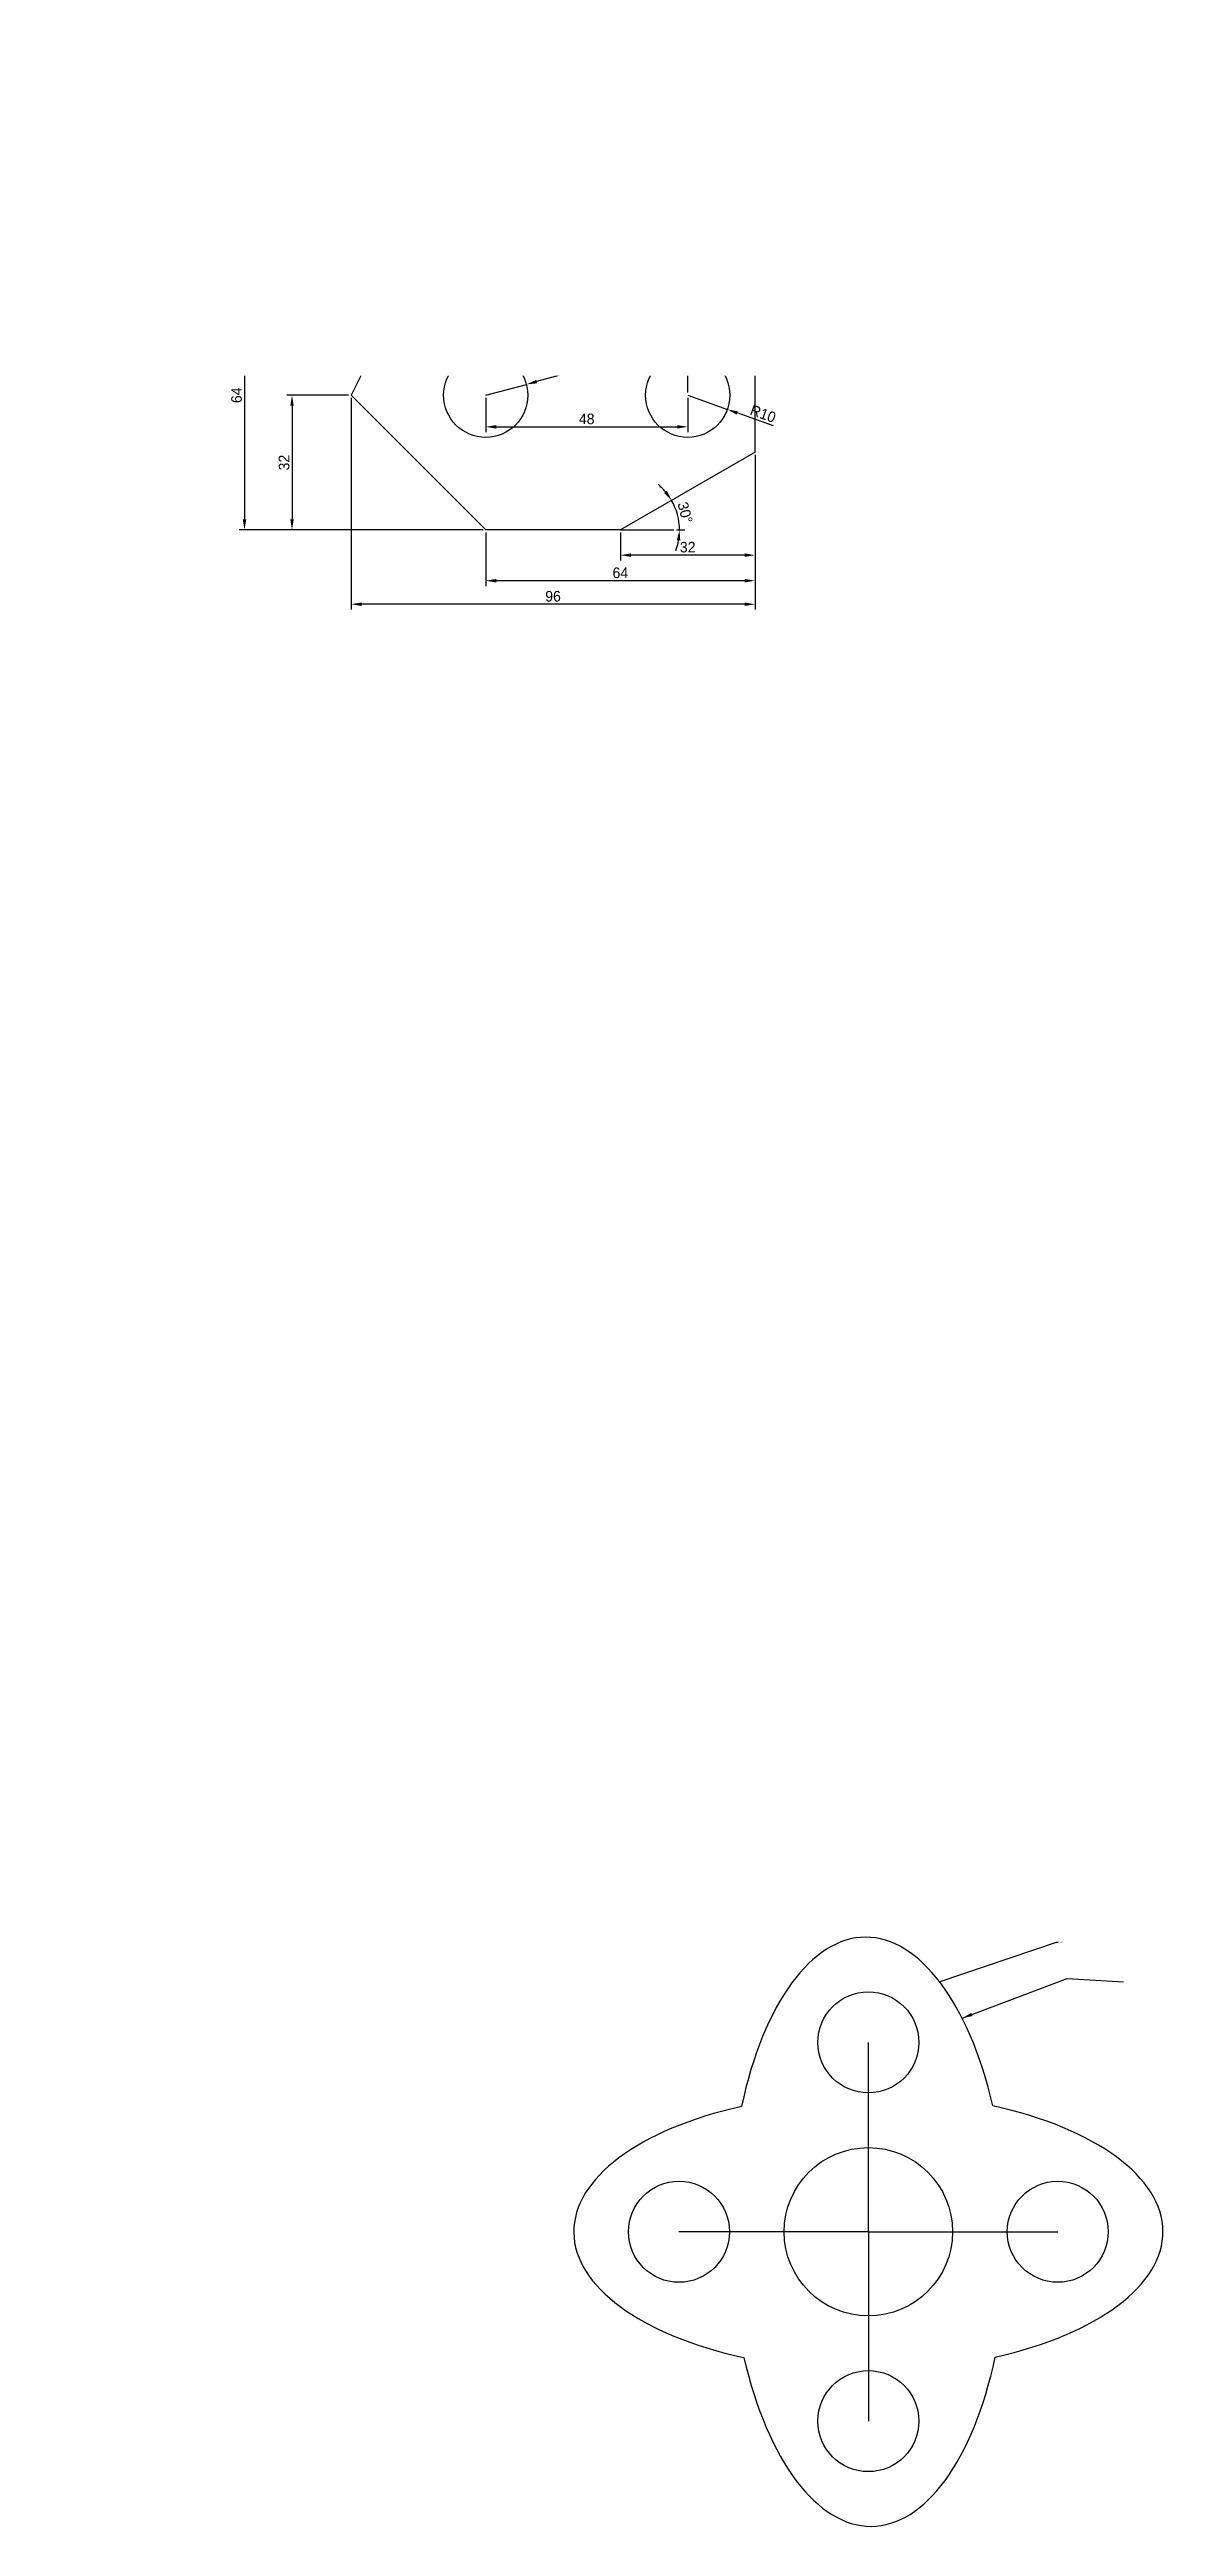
# Model space of a CAD drawing. Header units: millimetres. Extents: x -11614 to -3042, y 13178 to 15416.
# Drawn here: x -7212 to -6948, y 13381 to 13970 of the extents above; entities that cross this region are included whole.
import ezdxf
from ezdxf import colors
from ezdxf.entities.mleader import LeaderData, LeaderLine
from ezdxf.math import Vec2, Vec3

# ---------------------------------------------------------------- set-up
doc = ezdxf.new("R2010")
doc.units = ezdxf.units.MM
doc.header["$LTSCALE"] = 0.5
doc.header["$PDMODE"] = 34
doc.dimstyles.new('ISO-25', dxfattribs={"dimtxt": 2.5, "dimasz": 2.5, "dimexe": 1.25, "dimexo": 0.625, "dimtad": 1, "dimtxsty": 'Standard', "dimcen": 2.5, "dimadec": 0, "dimazin": 0, "dimtfac": 1, "dimtmove": 0, "dimatfit": 3, "dimfxl": 1, "dimarcsym": 0})

msp = doc.modelspace()

# ---------------------------------------------------------------- blocks, each defined once
blk = doc.blocks.new('*D110')
at = {"color": 0, "linetype": 'Continuous', "lineweight": -2, "transparency": 16777216}
for p, q in [((-7092.81, 13920.17), (-7092.81, 13927.95)), ((-7047.31, 13926.7), (-7090.31, 13926.7)), ((-7044.81, 13920.17), (-7044.81, 13927.95))]:
    blk.add_line(p, q, dxfattribs=at)
at = {"color": 0, "linetype": 'Continuous', "transparency": 16777216}
for points in [[(-7090.31, 13927.12), (-7090.31, 13926.29), (-7092.81, 13926.7)], [(-7047.31, 13927.12), (-7047.31, 13926.29), (-7044.81, 13926.7)]]:
    blk.add_solid(points, dxfattribs=at)
at = {"layer": 'Defpoints', "color": 0, "linetype": 'Continuous', "transparency": 16777216}
for p in [(-7092.81, 13926.7), (-7092.81, 13919.54), (-7044.81, 13919.54)]:
    blk.add_point(p, dxfattribs=at)
at = {"color": 0, "linetype": 'Continuous', "transparency": 16777216, "insert": (-7068.81, 13928.58), "char_height": 2.5, "attachment_point": 5}
blk.add_mtext('48', dxfattribs=at)
blk = doc.blocks.new('*D111')
at = {"color": 0, "linetype": 'Continuous', "lineweight": -2, "transparency": 16777216}
for p, q in [((-7124.81, 13920.17), (-7124.81, 13933.08)), ((-7047.31, 13931.83), (-7122.31, 13931.83)), ((-7044.81, 13920.17), (-7044.81, 13933.08))]:
    blk.add_line(p, q, dxfattribs=at)
at = {"color": 0, "linetype": 'Continuous', "transparency": 16777216}
for points in [[(-7122.31, 13932.25), (-7122.31, 13931.41), (-7124.81, 13931.83)], [(-7047.31, 13932.25), (-7047.31, 13931.41), (-7044.81, 13931.83)]]:
    blk.add_solid(points, dxfattribs=at)
at = {"layer": 'Defpoints', "color": 0, "linetype": 'Continuous', "transparency": 16777216}
for p in [(-7124.81, 13931.83), (-7124.81, 13919.54), (-7044.81, 13919.54)]:
    blk.add_point(p, dxfattribs=at)
at = {"color": 0, "linetype": 'Continuous', "transparency": 16777216, "insert": (-7084.81, 13933.7), "char_height": 2.5, "attachment_point": 5}
blk.add_mtext('80', dxfattribs=at)
blk = doc.blocks.new('*D112')
at = {"color": 0, "linetype": 'Continuous', "lineweight": -2, "transparency": 16777216}
for p, q in [((-7060.81, 13888.17), (-7060.81, 13898.03)), ((-7058.31, 13896.78), (-7047.31, 13896.78)), ((-7044.81, 13888.17), (-7044.81, 13898.03))]:
    blk.add_line(p, q, dxfattribs=at)
at = {"color": 0, "linetype": 'Continuous', "transparency": 16777216}
for points in [[(-7058.31, 13897.2), (-7058.31, 13896.36), (-7060.81, 13896.78)], [(-7047.31, 13897.2), (-7047.31, 13896.36), (-7044.81, 13896.78)]]:
    blk.add_solid(points, dxfattribs=at)
at = {"layer": 'Defpoints', "color": 0, "linetype": 'Continuous', "transparency": 16777216}
for p in [(-7044.81, 13896.78), (-7060.81, 13887.54), (-7044.81, 13887.54)]:
    blk.add_point(p, dxfattribs=at)
at = {"color": 0, "linetype": 'Continuous', "transparency": 16777216, "insert": (-7052.81, 13898.66), "char_height": 2.5, "attachment_point": 5}
blk.add_mtext('16', dxfattribs=at)
blk = doc.blocks.new('*D113')
at = {"color": 0, "linetype": 'Continuous', "lineweight": -2, "transparency": 16777216}
for p, q in [((-7108.81, 13886.92), (-7108.81, 13878.79)), ((-7060.81, 13886.92), (-7060.81, 13878.79)), ((-7106.31, 13880.04), (-7063.31, 13880.04))]:
    blk.add_line(p, q, dxfattribs=at)
at = {"color": 0, "linetype": 'Continuous', "transparency": 16777216}
for points in [[(-7106.31, 13880.46), (-7106.31, 13879.62), (-7108.81, 13880.04)], [(-7063.31, 13880.46), (-7063.31, 13879.62), (-7060.81, 13880.04)]]:
    blk.add_solid(points, dxfattribs=at)
at = {"layer": 'Defpoints', "color": 0, "linetype": 'Continuous', "transparency": 16777216}
for p in [(-7108.81, 13887.54), (-7060.81, 13887.54), (-7060.81, 13880.04)]:
    blk.add_point(p, dxfattribs=at)
at = {"color": 0, "linetype": 'Continuous', "transparency": 16777216, "insert": (-7084.81, 13881.91), "char_height": 2.5, "attachment_point": 5}
blk.add_mtext('48', dxfattribs=at)
blk = doc.blocks.new('*D114')
at = {"color": 0, "linetype": 'Continuous', "lineweight": -2, "transparency": 16777216}
for p, q in [((-7044.81, 13873.39), (-7044.81, 13848.3)), ((-7076.81, 13854.92), (-7076.81, 13848.3)), ((-7047.31, 13849.55), (-7074.31, 13849.55))]:
    blk.add_line(p, q, dxfattribs=at)
at = {"color": 0, "linetype": 'Continuous', "transparency": 16777216}
for points in [[(-7074.31, 13849.97), (-7074.31, 13849.14), (-7076.81, 13849.55)], [(-7047.31, 13849.97), (-7047.31, 13849.14), (-7044.81, 13849.55)]]:
    blk.add_solid(points, dxfattribs=at)
at = {"layer": 'Defpoints', "color": 0, "linetype": 'Continuous', "transparency": 16777216}
for p in [(-7044.81, 13874.02), (-7076.81, 13855.54), (-7076.81, 13849.55)]:
    blk.add_point(p, dxfattribs=at)
at = {"color": 0, "linetype": 'Continuous', "transparency": 16777216, "insert": (-7060.81, 13851.43), "char_height": 2.5, "attachment_point": 5}
blk.add_mtext('32', dxfattribs=at)
blk = doc.blocks.new('*D115')
at = {"color": 0, "linetype": 'Continuous', "lineweight": -2, "transparency": 16777216}
for p, q in [((-7044.81, 13873.39), (-7044.81, 13842.22)), ((-7108.81, 13854.92), (-7108.81, 13842.22)), ((-7047.31, 13843.47), (-7106.31, 13843.47))]:
    blk.add_line(p, q, dxfattribs=at)
at = {"color": 0, "linetype": 'Continuous', "transparency": 16777216}
for points in [[(-7106.31, 13843.89), (-7106.31, 13843.06), (-7108.81, 13843.47)], [(-7047.31, 13843.89), (-7047.31, 13843.06), (-7044.81, 13843.47)]]:
    blk.add_solid(points, dxfattribs=at)
at = {"layer": 'Defpoints', "color": 0, "linetype": 'Continuous', "transparency": 16777216}
for p in [(-7044.81, 13874.02), (-7108.81, 13855.54), (-7108.81, 13843.47)]:
    blk.add_point(p, dxfattribs=at)
at = {"color": 0, "linetype": 'Continuous', "transparency": 16777216, "insert": (-7076.81, 13845.35), "char_height": 2.5, "attachment_point": 5}
blk.add_mtext('64', dxfattribs=at)
blk = doc.blocks.new('*D116')
at = {"color": 0, "linetype": 'Continuous', "lineweight": -2, "transparency": 16777216}
for p, q in [((-7140.81, 13886.92), (-7140.81, 13836.64)), ((-7044.81, 13873.39), (-7044.81, 13836.64)), ((-7047.31, 13837.89), (-7138.31, 13837.89))]:
    blk.add_line(p, q, dxfattribs=at)
at = {"color": 0, "linetype": 'Continuous', "transparency": 16777216}
for points in [[(-7138.31, 13838.31), (-7138.31, 13837.47), (-7140.81, 13837.89)], [(-7047.31, 13838.31), (-7047.31, 13837.47), (-7044.81, 13837.89)]]:
    blk.add_solid(points, dxfattribs=at)
at = {"layer": 'Defpoints', "color": 0, "linetype": 'Continuous', "transparency": 16777216}
for p in [(-7140.81, 13887.54), (-7044.81, 13874.02), (-7140.81, 13837.89)]:
    blk.add_point(p, dxfattribs=at)
at = {"color": 0, "linetype": 'Continuous', "transparency": 16777216, "insert": (-7092.81, 13839.76), "char_height": 2.5, "attachment_point": 5}
blk.add_mtext('96', dxfattribs=at)
blk = doc.blocks.new('*D117')
at = {"color": 0, "linetype": 'Continuous', "lineweight": -2, "transparency": 16777216}
for p, q in [((-7141.43, 13887.54), (-7156.09, 13887.54)), ((-7154.84, 13885.04), (-7154.84, 13858.04)), ((-7109.43, 13855.54), (-7156.09, 13855.54))]:
    blk.add_line(p, q, dxfattribs=at)
at = {"color": 0, "linetype": 'Continuous', "transparency": 16777216}
for points in [[(-7155.25, 13885.04), (-7154.42, 13885.04), (-7154.84, 13887.54)], [(-7155.25, 13858.04), (-7154.42, 13858.04), (-7154.84, 13855.54)]]:
    blk.add_solid(points, dxfattribs=at)
at = {"layer": 'Defpoints', "color": 0, "linetype": 'Continuous', "transparency": 16777216}
for p in [(-7140.81, 13887.54), (-7154.84, 13855.54), (-7108.81, 13855.54)]:
    blk.add_point(p, dxfattribs=at)
at = {"color": 0, "linetype": 'Continuous', "transparency": 16777216, "insert": (-7156.71, 13871.54), "char_height": 2.5, "attachment_point": 5, "rotation": 90}
blk.add_mtext('32', dxfattribs=at)
blk = doc.blocks.new('*D118')
at = {"color": 0, "linetype": 'Continuous', "lineweight": -2, "transparency": 16777216}
for p, q in [((-7125.43, 13919.54), (-7167.38, 13919.54)), ((-7166.13, 13917.04), (-7166.13, 13858.04)), ((-7109.43, 13855.54), (-7167.38, 13855.54))]:
    blk.add_line(p, q, dxfattribs=at)
at = {"color": 0, "linetype": 'Continuous', "transparency": 16777216}
for points in [[(-7166.55, 13917.04), (-7165.71, 13917.04), (-7166.13, 13919.54)], [(-7166.55, 13858.04), (-7165.71, 13858.04), (-7166.13, 13855.54)]]:
    blk.add_solid(points, dxfattribs=at)
at = {"layer": 'Defpoints', "color": 0, "linetype": 'Continuous', "transparency": 16777216}
for p in [(-7124.81, 13919.54), (-7166.13, 13855.54), (-7108.81, 13855.54)]:
    blk.add_point(p, dxfattribs=at)
at = {"color": 0, "linetype": 'Continuous', "transparency": 16777216, "insert": (-7168, 13887.54), "char_height": 2.5, "attachment_point": 5, "rotation": 90}
blk.add_mtext('64', dxfattribs=at)
blk = doc.blocks.new('*D119')
at = {"color": 0, "linetype": 'Continuous', "lineweight": -2, "transparency": 16777216}
for p, q in [((-7060.81, 13887.54), (-7051.39, 13884.18)), ((-7040.4, 13880.25), (-7049.04, 13883.34))]:
    blk.add_line(p, q, dxfattribs=at)
at = {"color": 0, "linetype": 'Continuous', "transparency": 16777216}
blk.add_solid([(-7048.9, 13883.73), (-7049.18, 13882.94), (-7051.39, 13884.18)], dxfattribs=at)
at = {"layer": 'Defpoints', "color": 0, "linetype": 'Continuous', "transparency": 16777216}
for p in [(-7060.81, 13887.54), (-7051.39, 13884.18)]:
    blk.add_point(p, dxfattribs=at)
at = {"color": 0, "linetype": 'Continuous', "transparency": 16777216, "insert": (-7042.91, 13883.14), "char_height": 2.5, "attachment_point": 5, "rotation": 340.3297}
blk.add_mtext('R10', dxfattribs=at)
blk = doc.blocks.new('*D120')
at = {"color": 0, "linetype": 'Continuous', "lineweight": -2, "transparency": 16777216}
for p, q in [((-7087.84, 13893.16), (-7096.73, 13890.78)), ((-7108.81, 13887.54), (-7099.15, 13890.13))]:
    blk.add_line(p, q, dxfattribs=at)
at = {"color": 0, "linetype": 'Continuous', "transparency": 16777216}
blk.add_solid([(-7096.84, 13891.18), (-7096.62, 13890.38), (-7099.15, 13890.13)], dxfattribs=at)
at = {"layer": 'Defpoints', "color": 0, "linetype": 'Continuous', "transparency": 16777216}
for p in [(-7108.81, 13887.54), (-7099.15, 13890.13)]:
    blk.add_point(p, dxfattribs=at)
at = {"color": 0, "linetype": 'Continuous', "transparency": 16777216, "insert": (-7091.54, 13894.11), "char_height": 2.5, "attachment_point": 5, "rotation": 15.00091}
blk.add_mtext('R10', dxfattribs=at)
blk = doc.blocks.new('*D121')
at = {"color": 0, "linetype": 'Continuous', "lineweight": -2, "transparency": 16777216}
blk.add_line((-7063.49, 13855.54), (-7061.51, 13855.54), dxfattribs=at)
for start, end in [(40.21357, 50.42713), (0, 30), (339.57287, 349.78643)]:
    blk.add_arc((-7076.81, 13855.54), 14.04, start, end, dxfattribs=at)
at = {"color": 0, "linetype": 'Continuous', "transparency": 16777216}
for points in [[(-7065.74, 13864.85), (-7066.42, 13864.37), (-7064.64, 13862.57)], [(-7063.4, 13853.09), (-7062.57, 13853.02), (-7062.76, 13855.54)]]:
    blk.add_solid(points, dxfattribs=at)
at = {"layer": 'Defpoints', "color": 0, "linetype": 'Continuous', "transparency": 16777216}
for p in [(-7044.81, 13874.02), (-7076.81, 13855.54), (-7076.81, 13855.54), (-7064.12, 13855.54), (-7062.98, 13857.98)]:
    blk.add_point(p, dxfattribs=at)
at = {"color": 0, "linetype": 'Continuous', "transparency": 16777216, "insert": (-7061.43, 13859.66), "char_height": 2.5, "attachment_point": 5, "rotation": 285}
blk.add_mtext('30°', dxfattribs=at)

# ---------------------------------------------------------------- dimensions: what is measured, and where the dimension line sits
at = {"linetype": 'Continuous'}
for base, p1, p2, picture, middle in [((-7124.806, 13931.83), (-7044.806, 13919.544), (-7124.806, 13919.544), '*D111', (-7084.806, 13933.705)), ((-7092.806, 13926.705), (-7044.806, 13919.544), (-7092.806, 13919.544), '*D110', (-7068.806, 13928.58)), ((-7044.806, 13896.781), (-7060.806, 13887.544), (-7044.806, 13887.544), '*D112', (-7052.806, 13898.656)), ((-7140.806, 13837.889), (-7044.806, 13874.019), (-7140.806, 13887.544), '*D116', (-7092.806, 13839.764)), ((-7060.806, 13880.039), (-7108.806, 13887.544), (-7060.806, 13887.544), '*D113', (-7084.806, 13881.914)), ((-7108.806, 13843.473), (-7044.806, 13874.019), (-7108.806, 13855.544), '*D115', (-7076.806, 13845.348)), ((-7076.806, 13849.555), (-7044.806, 13874.019), (-7076.806, 13855.544), '*D114', (-7060.806, 13851.43))]:
    dim = msp.add_linear_dim(base=base, p1=p1, p2=p2, dimstyle='ISO-25', dxfattribs=at)
    dim.commit()
    dim.dimension.update_dxf_attribs({"geometry": picture, "text_midpoint": middle})
for base, p1, picture, middle in [((-7166.129, 13855.544), (-7124.806, 13919.544), '*D118', (-7168.004, 13887.544)), ((-7154.838, 13855.544), (-7140.806, 13887.544), '*D117', (-7156.713, 13871.544))]:
    dim = msp.add_linear_dim(base=base, p1=p1, p2=(-7108.806, 13855.544), angle=90, dimstyle='ISO-25', dxfattribs=at)
    dim.commit()
    dim.dimension.update_dxf_attribs({"geometry": picture, "text_midpoint": middle})
dim = msp.add_radius_dim(center=(-7108.806, 13887.544), mpoint=(-7099.147, 13890.132), dimstyle='ISO-25', dxfattribs=at)
dim.commit()
dim.dimension.update_dxf_attribs({"geometry": '*D120', "text_midpoint": (-7091.056, 13892.3), "dimtype": 164})
dim = msp.add_radius_dim(center=(-7060.806, 13887.544), mpoint=(-7051.39, 13884.178), dimstyle='ISO-25', dxfattribs=at)
dim.commit()
dim.dimension.update_dxf_attribs({"geometry": '*D119', "text_midpoint": (-7042.912, 13883.138)})
dim = msp.add_angular_dim_2l(base=(-7062.977, 13857.982), line1=((-7076.806, 13855.544), (-7064.116, 13855.544)), line2=((-7044.806, 13874.019), (-7076.806, 13855.544)), dimstyle='ISO-25', dxfattribs=at)
dim.commit()
dim.dimension.update_dxf_attribs({"geometry": '*D121', "text_midpoint": (-7061.431, 13859.664)})

# ---------------------------------------------------------------- linework, layer by layer
at = {"linetype": 'Continuous'}
for p, q in [((-7124.806, 13919.544), (-7140.806, 13887.544)), ((-7107.806, 13919.544), (-7124.806, 13919.544)), ((-7044.806, 13919.544), (-7077.806, 13919.544)), ((-7044.806, 13874.019), (-7044.806, 13919.544)), ((-7140.806, 13887.544), (-7140.806, 13887.544)), ((-7140.806, 13887.544), (-7108.806, 13855.544)), ((-7044.806, 13874.019), (-7076.806, 13855.544)), ((-7076.806, 13855.544), (-7108.806, 13855.544)), ((-7076.806, 13855.544), (-7064.116, 13855.544))]:
    msp.add_line(p, q, dxfattribs=at)
at = {"color": 0, "linetype": 'Continuous', "ltscale": 0.5}
for q in [(-7017.885, 13496.149), (-7062.885, 13451.149), (-6972.885, 13451.149), (-7017.885, 13406.149)]:
    msp.add_line((-7017.885, 13451.149), q, dxfattribs=at)
at = {"linetype": 'Continuous'}
for centre in [(-7108.806, 13887.544), (-7060.806, 13887.544)]:
    msp.add_circle(centre, 10, dxfattribs=at)
at = {"color": 0, "linetype": 'Continuous', "ltscale": 0.5}
for centre, radius in [((-7017.885, 13496.149), 12), ((-7017.885, 13451.149), 20), ((-7062.885, 13451.149), 12), ((-6972.885, 13451.149), 12), ((-7017.885, 13406.149), 12)]:
    msp.add_circle(centre, radius, dxfattribs=at)
at = {"linetype": 'Continuous'}
msp.add_arc((-7092.806, 13919.544), 15, 180, 0, dxfattribs=at)
at = {"color": 0, "linetype": 'Continuous', "ltscale": 0.5}
for major_axis, start_param, end_param in [((-0.801, 69.995), 5.1485234, 7.4090233), ((70, 0), 2.0157547, 4.2762545), ((70, 0), 5.1573473, 7.4178472), ((-0.801, 69.995), 1.5608946, 1.5670912), ((-0.801, 69.995), 4.7024873, 4.7086838), ((-0.801, 69.995), 2.0069308, 4.2674306)]:
    msp.add_ellipse((-7017.885, 13451.149), major_axis=major_axis, ratio=0.4714286, start_param=start_param, end_param=end_param, dxfattribs=at)

msp.set_redraw_order([(e.dxf.handle, doc.entitydb.next_handle()) for e in msp.query("TEXT MTEXT ATTDEF DIMENSION ARC_DIMENSION")])  # texts and dimensions are drawn at this point

# ---------------------------------------------------------------- leaders
at = {"color": 141, "linetype": 'Continuous', "lineweight": 0, "ltscale": 0.5, "true_color": 0xadddf7}
msp.add_leader([(-6995.612, 13501.908), (-6970.66, 13511.304), (-6957.248, 13510.559)], dimstyle='ISO-25', override={"dimgap": 0.625, "dimtad": 0}, dxfattribs=at)
ml = msp.add_multileader_mtext('Standard', dxfattribs=at)
ml.set_content('RVM CAD \\P     ', color=(173, 221, 247))
ml.set_leader_properties()
ml.build(insert=Vec2(0, 0))
ml.multileader.update_dxf_attribs({"text_right_attachment_type": 6, "dogleg_length": 0.36, "arrow_head_size": 0.18})
ctx = ml.context
ctx.base_point, ctx.char_height, ctx.arrow_head_size, ctx.landing_gap_size, ctx.plane_origin = Vec3(-6972.814, 13519.959), 0.18, 0.18, 0.09, Vec3(-7000.995, 13510.601)
ctx.right_attachment = 6
notes = []
notes.append((ctx, [(0, (1, 1, 0), (-6973.174, 13519.959), (1, 0), 0.36, [(0, [(-7000.995, 13510.601)], 0, [])])]))
ctx.mtext.insert, ctx.mtext.flow_direction = Vec3(-6972.724, 13520.049), 5
for ctx, leaders in notes:
    for number, flags, end, landing, length, lines in leaders:
        leader = LeaderData()
        leader.index, (leader.has_last_leader_line, leader.has_dogleg_vector, leader.attachment_direction) = number, flags
        leader.last_leader_point, leader.dogleg_vector, leader.dogleg_length = Vec3(end), Vec3(landing), length
        for number, points, colour, breaks in lines:
            line = LeaderLine()
            line.index, line.vertices, line.color, line.breaks = number, Vec3.list(points), colors.encode_raw_color(colour), breaks
            leader.lines.append(line)
        ctx.leaders.append(leader)

# ---------------------------------------------------------------- next in the draw order: wipeouts: each hides what was drawn before it
msp.add_wipeout([(-7212.453, 13969.695), (-7008.836, 13969.695), (-7008.836, 13892.222), (-7212.453, 13892.222)], dxfattribs=at)

doc.saveas('drawing.dxf')
